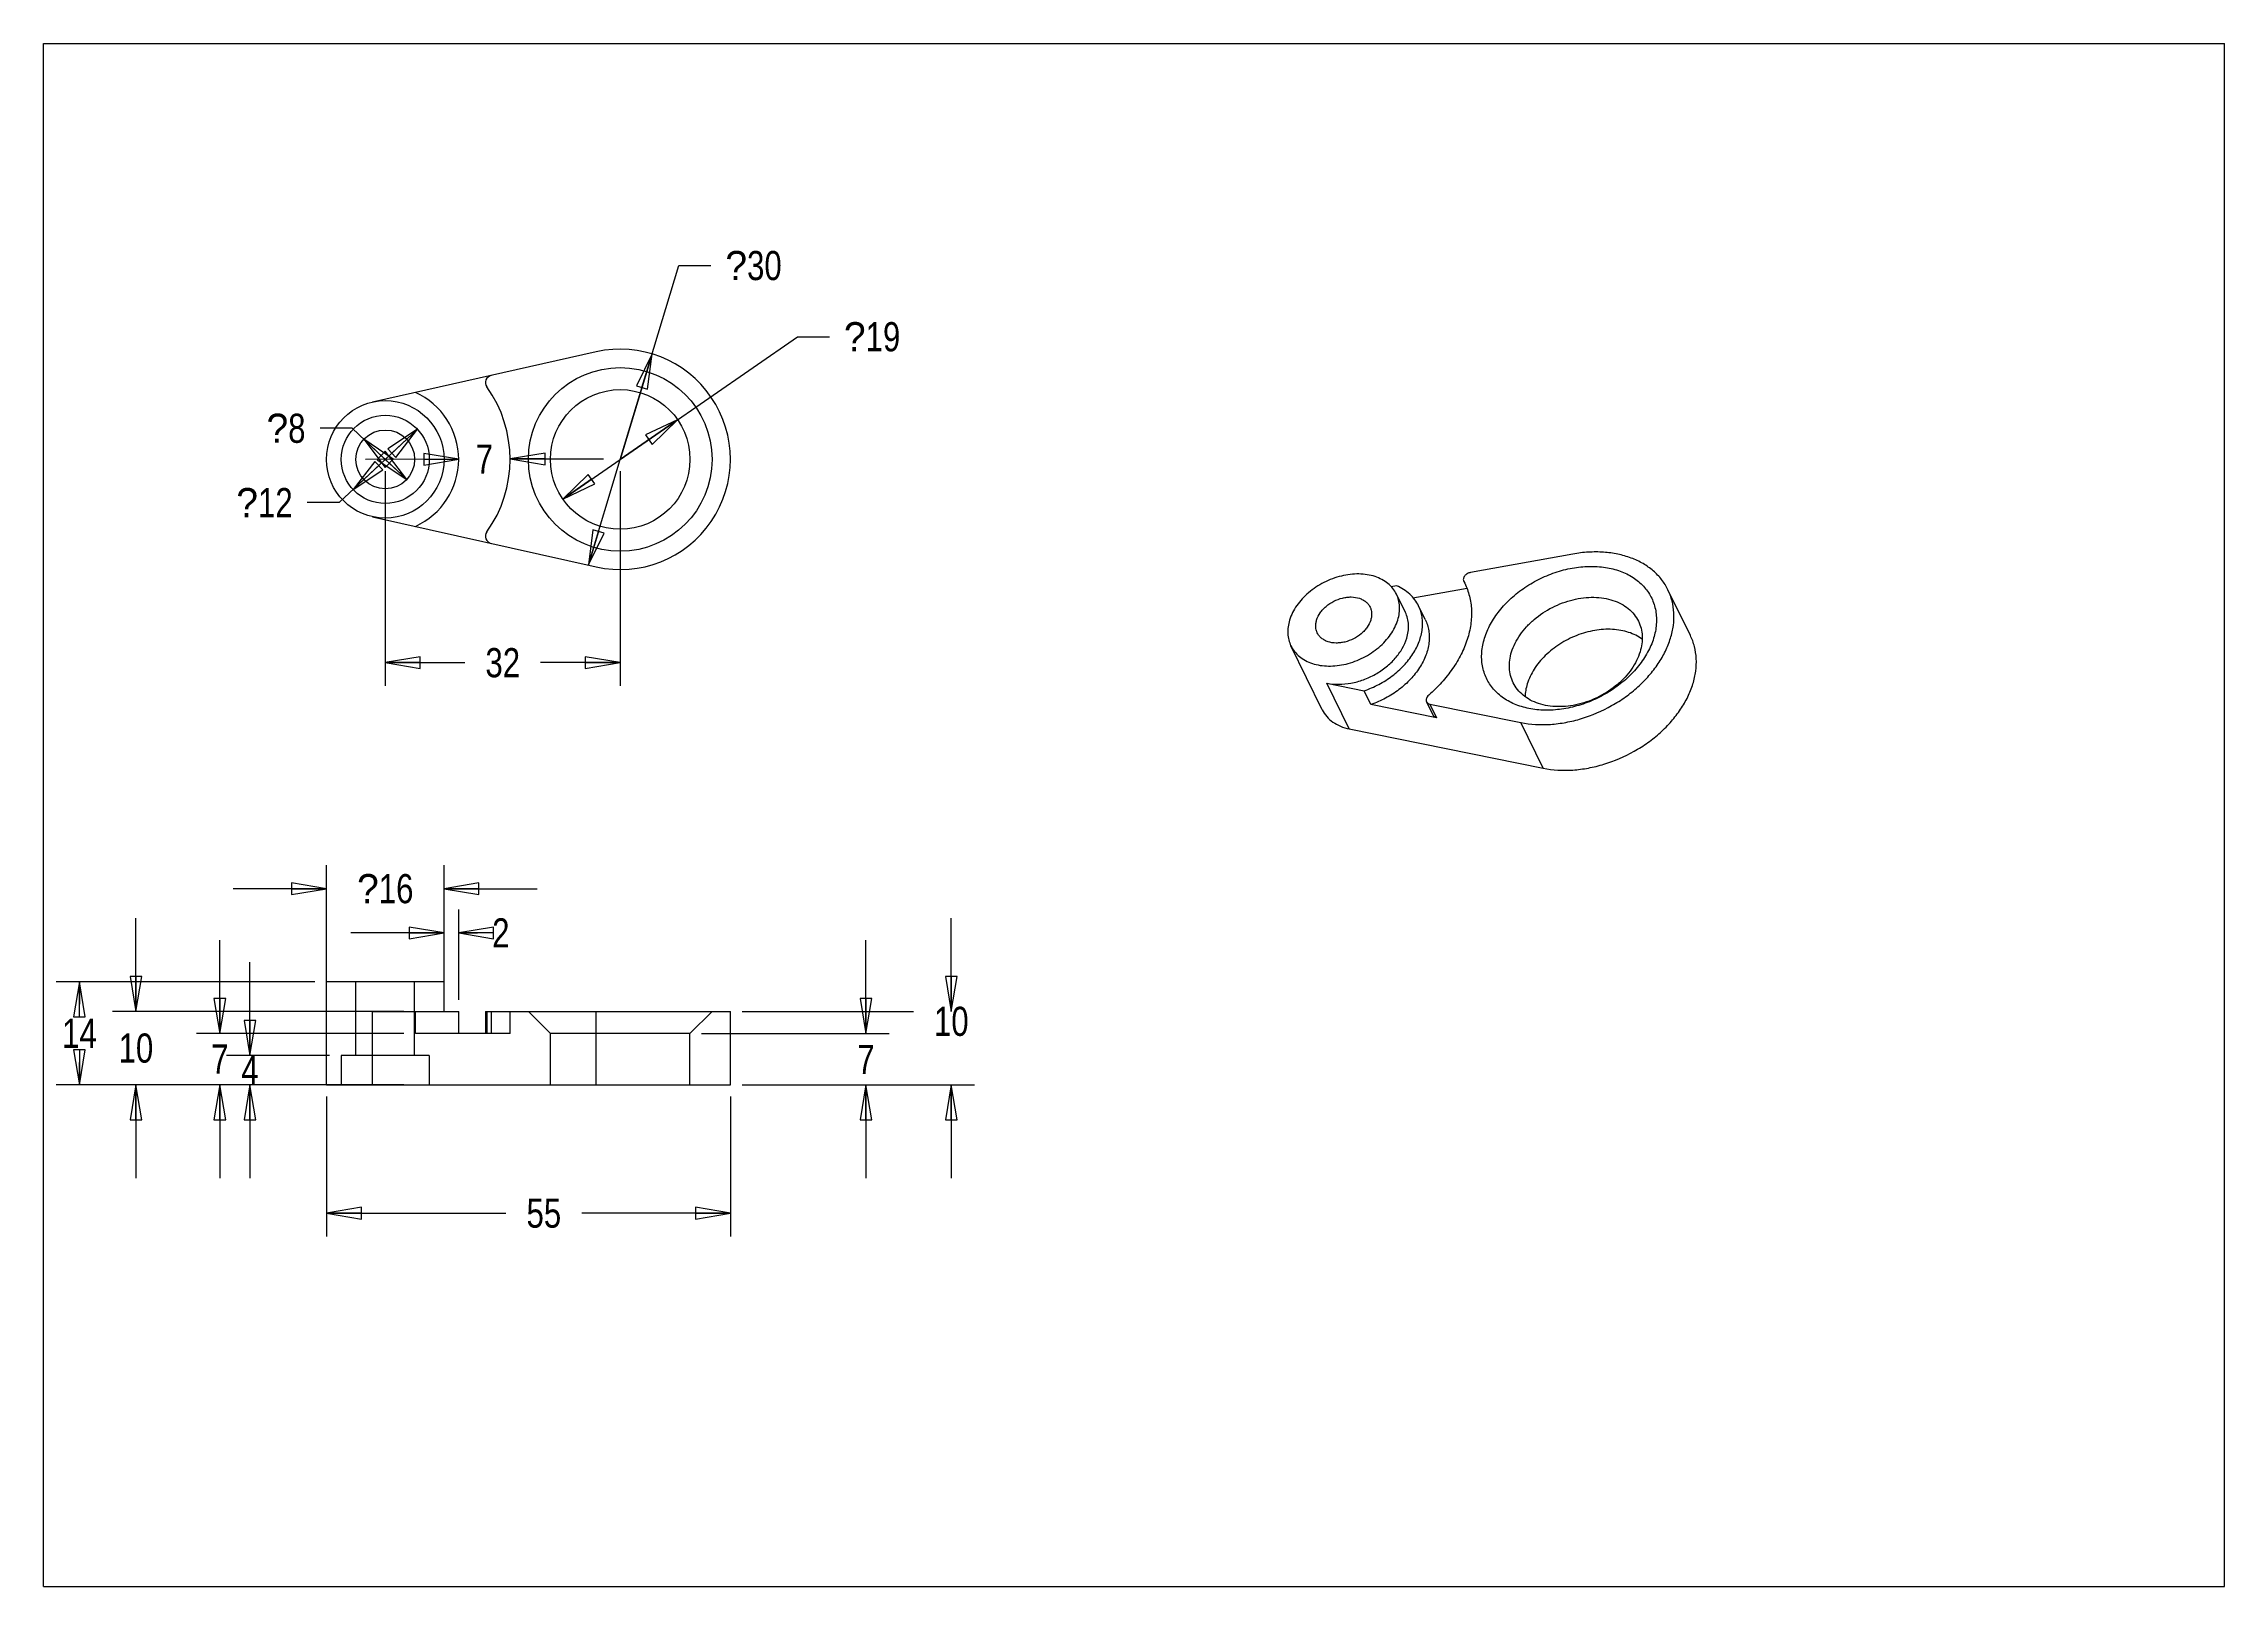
# Model space of a CAD drawing. Header units: millimetres. Extents: x 0 to 297, y 0 to 210.
import ezdxf

# ---------------------------------------------------------------- set-up
doc = ezdxf.new("R2010")
doc.units = ezdxf.units.MM
doc.header["$LTSCALE"] = 0.64311
doc.header["$MEASUREMENT"] = 0
doc.layers.get('0').update_dxf_attribs({"linetype": 'CONTINUOUS'})
doc.styles.get("Standard").update_dxf_attribs({"font": 'txt', "width": 0.8})
doc.styles.add('TEXTSTYLE_2', font='symbol_asme.ttf')
doc.dimstyles.new('DIMSTYLE_1', dxfattribs={"dimtxt": 0.15625, "dimasz": 0.1875, "dimexe": 0.125, "dimexo": 0.625, "dimgap": 0.078125, "dimtad": 1, "dimzin": 4, "dimtxsty": 'STANDARD', "dimblk": 'CLOSED', "dimblk1": 'CLOSED', "dimblk2": 'CLOSED', "dimcen": 2.5, "dimazin": 1, "dimtfac": 1, "dimtmove": 0, "dimatfit": 3, "dimldrblk": 'CLOSED', "dimtzin": 4})
doc.dimstyles.new('DIMSTYLE_2', dxfattribs={"dimtxt": 0.15625, "dimasz": 0.1875, "dimexe": 0.125, "dimexo": 0.625, "dimtad": 1, "dimzin": 4, "dimtxsty": 'STANDARD', "dimblk": 'CLOSED', "dimblk1": 'CLOSED', "dimblk2": 'CLOSED', "dimcen": 2.5, "dimazin": 1, "dimtfac": 1, "dimtmove": 0, "dimatfit": 2, "dimldrblk": 'CLOSED', "dimtzin": 4})

# ---------------------------------------------------------------- blocks, each defined once
blk = doc.blocks.new('_CLOSED')
at = {"color": 0, "linetype": 'ByBlock'}
for p, q in [((0, 0), (-1, 0.167)), ((-1, 0.167), (-1, -0.167)), ((-1, -0.167), (0, 0)), ((-1, 0), (0, 0))]:
    blk.add_line(p, q, dxfattribs=at)
blk = doc.blocks.new('*D1')
at = {"color": 2, "linetype": 'Continuous', "transparency": 16777216}
for p, q in [((12.57, 78.27), (12.57, 90.97)), ((49.05, 78.27), (9.39, 78.27)), ((49.05, 68.27), (9.39, 68.27)), ((12.57, 68.27), (12.57, 55.57))]:
    blk.add_line(p, q, dxfattribs=at)
at = {"color": 2, "linetype": 'Continuous', "transparency": 16777216, "xscale": 4.762499999999999, "yscale": 4.762499999999999, "zscale": 4.762499999999999}
for p, rotation in [((12.57, 78.27), -90.00000000000001), ((12.57, 68.27), 90)]:
    blk.add_blockref('_CLOSED', p, dxfattribs=dict(at, rotation=rotation))
at = {"color": 2, "linetype": 'Continuous', "transparency": 16777216, "insert": (12.57, 75.26), "char_height": 3.969, "width": 6.35, "attachment_point": 2, "line_spacing_factor": 0.9}
blk.add_mtext('10', dxfattribs=at)
blk = doc.blocks.new('*D2')
at = {"color": 2, "linetype": 'Continuous', "transparency": 16777216}
for p, q in [((78.53, 153.41), (86.5, 179.8)), ((86.5, 179.8), (90.87, 179.8)), ((82.87, 167.77), (78.53, 153.41)), ((74.19, 139.05), (78.53, 153.41))]:
    blk.add_line(p, q, dxfattribs=at)
at = {"color": 2, "linetype": 'Continuous', "transparency": 16777216, "xscale": 4.762499999999999, "yscale": 4.762499999999999, "zscale": 4.762499999999999}
for p, rotation in [((82.87, 167.77), 73.18803515399999), ((74.19, 139.05), -106.81196484599998)]:
    blk.add_blockref('_CLOSED', p, dxfattribs=dict(at, rotation=rotation))
at = {"color": 2, "linetype": 'Continuous', "transparency": 16777216, "insert": (92.85, 181.78), "char_height": 3.9688, "width": 11.0311, "attachment_point": 1, "line_spacing_factor": 0.9, "style": 'TEXTSTYLE_2'}
blk.add_mtext('?\\ftxt;{\\W0.8;30}', dxfattribs=at)
blk = doc.blocks.new('*D3')
at = {"color": 2, "linetype": 'Continuous', "transparency": 16777216}
for p, q in [((46.53, 151.82), (46.53, 122.56)), ((78.53, 151.82), (78.53, 122.56)), ((46.53, 125.74), (57.37, 125.74)), ((78.53, 125.74), (67.69, 125.74))]:
    blk.add_line(p, q, dxfattribs=at)
at = {"color": 2, "linetype": 'Continuous', "transparency": 16777216, "xscale": 4.762499999999999, "yscale": 4.762499999999999, "zscale": 4.762499999999999, "rotation": 180}
blk.add_blockref('_CLOSED', (46.53, 125.74), dxfattribs=at)
at = {"color": 2, "linetype": 'Continuous', "transparency": 16777216, "xscale": 4.762499999999999, "yscale": 4.762499999999999, "zscale": 4.762499999999999}
blk.add_blockref('_CLOSED', (78.53, 125.74), dxfattribs=at)
at = {"color": 2, "linetype": 'Continuous', "transparency": 16777216, "insert": (62.53, 127.72), "char_height": 3.969, "width": 6.35, "attachment_point": 2, "line_spacing_factor": 0.9}
blk.add_mtext('32', dxfattribs=at)
blk = doc.blocks.new('*D4')
at = {"color": 2, "linetype": 'Continuous', "transparency": 16777216}
for p, q in [((78.53, 153.41), (102.65, 170.11)), ((102.65, 170.11), (107.01, 170.11)), ((86.34, 158.81), (78.53, 153.41)), ((70.72, 148), (78.53, 153.41))]:
    blk.add_line(p, q, dxfattribs=at)
at = {"color": 2, "linetype": 'Continuous', "transparency": 16777216, "xscale": 4.762499999999999, "yscale": 4.762499999999999, "zscale": 4.762499999999999}
for p, rotation in [((86.34, 158.81), 34.6997708537), ((70.72, 148), -145.30022914630004)]:
    blk.add_blockref('_CLOSED', p, dxfattribs=dict(at, rotation=rotation))
at = {"color": 2, "linetype": 'Continuous', "transparency": 16777216, "insert": (109, 172.09), "char_height": 3.9688, "width": 11.0311, "attachment_point": 1, "line_spacing_factor": 0.9, "style": 'TEXTSTYLE_2'}
blk.add_mtext('?\\ftxt;{\\W0.8;19}', dxfattribs=at)
blk = doc.blocks.new('*D5')
at = {"color": 2, "linetype": 'Continuous', "transparency": 16777216}
for p, q in [((42.02, 157.65), (37.65, 157.65)), ((46.53, 153.41), (42.02, 157.65)), ((43.61, 156.14), (46.53, 153.41)), ((49.45, 150.67), (46.53, 153.41))]:
    blk.add_line(p, q, dxfattribs=at)
at = {"color": 2, "linetype": 'Continuous', "transparency": 16777216, "xscale": 4.762499999999999, "yscale": 4.762499999999999, "zscale": 4.762499999999999}
for p, rotation in [((43.61, 156.14), 136.8), ((49.45, 150.67), -43.19999999999997)]:
    blk.add_blockref('_CLOSED', p, dxfattribs=dict(at, rotation=rotation))
at = {"color": 2, "linetype": 'Continuous', "transparency": 16777216, "insert": (35.67, 159.63), "char_height": 3.9688, "width": 7.8561, "attachment_point": 3, "line_spacing_factor": 0.9, "style": 'TEXTSTYLE_2'}
blk.add_mtext('?\\ftxt;{\\W0.8;8}', dxfattribs=at)
blk = doc.blocks.new('*D6')
at = {"color": 2, "linetype": 'Continuous', "transparency": 16777216}
for p, q in [((28.09, 72.27), (28.09, 84.97)), ((38.94, 72.27), (24.91, 72.27)), ((38.94, 68.27), (24.91, 68.27)), ((28.09, 68.27), (28.09, 55.57))]:
    blk.add_line(p, q, dxfattribs=at)
at = {"color": 2, "linetype": 'Continuous', "transparency": 16777216, "xscale": 4.762499999999999, "yscale": 4.762499999999999, "zscale": 4.762499999999999}
for p, rotation in [((28.09, 72.27), -90.00000000000001), ((28.09, 68.27), 90)]:
    blk.add_blockref('_CLOSED', p, dxfattribs=dict(at, rotation=rotation))
at = {"color": 2, "linetype": 'Continuous', "transparency": 16777216, "insert": (28.09, 72.26), "char_height": 3.97, "width": 3.175, "attachment_point": 2, "line_spacing_factor": 0.9}
blk.add_mtext('4', dxfattribs=at)
blk = doc.blocks.new('*D7')
at = {"color": 2, "linetype": 'Continuous', "transparency": 16777216}
for p, q in [((50.9, 157.51), (46.53, 153.41)), ((46.53, 153.41), (40.27, 147.53)), ((42.16, 149.3), (46.53, 153.41)), ((40.27, 147.53), (35.9, 147.53))]:
    blk.add_line(p, q, dxfattribs=at)
at = {"color": 2, "linetype": 'Continuous', "transparency": 16777216, "xscale": 4.762499999999999, "yscale": 4.762499999999999, "zscale": 4.762499999999999}
for p, rotation in [((50.9, 157.51), 43.2), ((42.16, 149.3), -136.80000000000004)]:
    blk.add_blockref('_CLOSED', p, dxfattribs=dict(at, rotation=rotation))
at = {"color": 2, "linetype": 'Continuous', "transparency": 16777216, "insert": (33.92, 149.51), "char_height": 3.9688, "width": 11.0311, "attachment_point": 3, "line_spacing_factor": 0.9, "style": 'TEXTSTYLE_2'}
blk.add_mtext('?\\ftxt;{\\W0.8;12}', dxfattribs=at)
blk = doc.blocks.new('*D8')
at = {"color": 2, "linetype": 'Continuous', "transparency": 16777216}
for p, q in [((38.53, 79.86), (38.53, 98.15)), ((54.53, 79.86), (54.53, 98.15)), ((38.53, 94.97), (25.83, 94.97)), ((54.53, 94.97), (67.23, 94.97))]:
    blk.add_line(p, q, dxfattribs=at)
at = {"color": 2, "linetype": 'Continuous', "transparency": 16777216, "xscale": 4.762499999999999, "yscale": 4.762499999999999, "zscale": 4.762499999999999}
blk.add_blockref('_CLOSED', (38.53, 94.97), dxfattribs=at)
at = {"color": 2, "linetype": 'Continuous', "transparency": 16777216, "xscale": 4.762499999999999, "yscale": 4.762499999999999, "zscale": 4.762499999999999, "rotation": 180}
blk.add_blockref('_CLOSED', (54.53, 94.97), dxfattribs=at)
at = {"color": 2, "linetype": 'Continuous', "transparency": 16777216, "insert": (46.53, 96.96), "char_height": 3.9688, "width": 11.0311, "attachment_point": 2, "line_spacing_factor": 0.9, "style": 'TEXTSTYLE_2'}
blk.add_mtext('?\\ftxt;{\\W0.8;16}', dxfattribs=at)
blk = doc.blocks.new('*D9')
at = {"color": 2, "linetype": 'Continuous', "transparency": 16777216}
for p, q in [((56.53, 153.44), (43.83, 153.4)), ((56.53, 153.45), (56.53, 153.43)), ((63.53, 153.46), (76.23, 153.5)), ((63.53, 153.47), (63.53, 153.45))]:
    blk.add_line(p, q, dxfattribs=at)
at = {"color": 2, "linetype": 'Continuous', "transparency": 16777216, "xscale": 4.762499999999999, "yscale": 4.762499999999999, "zscale": 4.762499999999999}
for p, rotation in [((56.53, 153.44), 0.18104473410000002), ((63.53, 153.46), -179.81895526590003)]:
    blk.add_blockref('_CLOSED', p, dxfattribs=dict(at, rotation=rotation))
at = {"color": 2, "linetype": 'Continuous', "transparency": 16777216, "insert": (60.03, 155.43), "char_height": 3.97, "width": 3.175, "attachment_point": 2, "line_spacing_factor": 0.9}
blk.add_mtext('7', dxfattribs=at)
blk = doc.blocks.new('*D10')
at = {"color": 2, "linetype": 'Continuous', "transparency": 16777216}
for p, q in [((36.94, 82.27), (1.71, 82.27)), ((4.88, 82.27), (4.88, 79.24)), ((4.88, 68.27), (4.88, 71.3)), ((36.94, 68.27), (1.71, 68.27))]:
    blk.add_line(p, q, dxfattribs=at)
at = {"color": 2, "linetype": 'Continuous', "transparency": 16777216, "xscale": 4.762499999999999, "yscale": 4.762499999999999, "zscale": 4.762499999999999}
for p, rotation in [((4.88, 82.27), 90), ((4.88, 68.27), -90.00000000000001)]:
    blk.add_blockref('_CLOSED', p, dxfattribs=dict(at, rotation=rotation))
at = {"color": 2, "linetype": 'Continuous', "transparency": 16777216, "insert": (4.88, 77.26), "char_height": 3.969, "width": 6.35, "attachment_point": 2, "line_spacing_factor": 0.9}
blk.add_mtext('14', dxfattribs=at)
blk = doc.blocks.new('*D11')
at = {"color": 2, "linetype": 'Continuous', "transparency": 16777216}
for p, q in [((24, 75.27), (24, 87.97)), ((49.05, 75.27), (20.83, 75.27)), ((43.19, 68.27), (20.83, 68.27)), ((24, 68.27), (24, 55.57))]:
    blk.add_line(p, q, dxfattribs=at)
at = {"color": 2, "linetype": 'Continuous', "transparency": 16777216, "xscale": 4.762499999999999, "yscale": 4.762499999999999, "zscale": 4.762499999999999}
for p, rotation in [((24, 75.27), -90.00000000000001), ((24, 68.27), 90)]:
    blk.add_blockref('_CLOSED', p, dxfattribs=dict(at, rotation=rotation))
at = {"color": 2, "linetype": 'Continuous', "transparency": 16777216, "insert": (24, 73.76), "char_height": 3.97, "width": 3.175, "attachment_point": 2, "line_spacing_factor": 0.9}
blk.add_mtext('7', dxfattribs=at)
blk = doc.blocks.new('*D12')
at = {"color": 2, "linetype": 'Continuous', "transparency": 16777216}
for p, q in [((54.53, 83.86), (54.53, 92.13)), ((56.53, 79.86), (56.53, 92.13)), ((54.53, 88.95), (41.83, 88.95)), ((56.53, 88.95), (59.11, 88.95))]:
    blk.add_line(p, q, dxfattribs=at)
at = {"color": 2, "linetype": 'Continuous', "transparency": 16777216, "xscale": 4.762499999999999, "yscale": 4.762499999999999, "zscale": 4.762499999999999}
blk.add_blockref('_CLOSED', (54.53, 88.95), dxfattribs=at)
at = {"color": 2, "linetype": 'Continuous', "transparency": 16777216, "xscale": 4.762499999999999, "yscale": 4.762499999999999, "zscale": 4.762499999999999, "rotation": 180}
blk.add_blockref('_CLOSED', (56.53, 88.95), dxfattribs=at)
at = {"color": 2, "linetype": 'Continuous', "transparency": 16777216, "insert": (61.09, 90.94), "char_height": 3.97, "width": 3.175, "attachment_point": 1, "line_spacing_factor": 0.9}
blk.add_mtext('2', dxfattribs=at)
blk = doc.blocks.new('*D13')
at = {"color": 2, "linetype": 'Continuous', "transparency": 16777216}
for p, q in [((38.53, 66.68), (38.53, 47.63)), ((93.53, 66.68), (93.53, 47.63)), ((38.53, 50.8), (62.97, 50.8)), ((93.53, 50.8), (73.29, 50.8))]:
    blk.add_line(p, q, dxfattribs=at)
at = {"color": 2, "linetype": 'Continuous', "transparency": 16777216, "xscale": 4.762499999999999, "yscale": 4.762499999999999, "zscale": 4.762499999999999, "rotation": 180}
blk.add_blockref('_CLOSED', (38.53, 50.8), dxfattribs=at)
at = {"color": 2, "linetype": 'Continuous', "transparency": 16777216, "xscale": 4.762499999999999, "yscale": 4.762499999999999, "zscale": 4.762499999999999}
blk.add_blockref('_CLOSED', (93.53, 50.8), dxfattribs=at)
at = {"color": 2, "linetype": 'Continuous', "transparency": 16777216, "insert": (68.13, 52.79), "char_height": 3.969, "width": 6.35, "attachment_point": 2, "line_spacing_factor": 0.9}
blk.add_mtext('55', dxfattribs=at)
blk = doc.blocks.new('*D14')
at = {"color": 2, "linetype": 'Continuous', "transparency": 16777216}
for p, q in [((111.99, 75.27), (111.99, 87.97)), ((89.62, 75.27), (115.17, 75.27)), ((95.12, 68.27), (115.17, 68.27)), ((111.99, 68.27), (111.99, 55.57))]:
    blk.add_line(p, q, dxfattribs=at)
at = {"color": 2, "linetype": 'Continuous', "transparency": 16777216, "xscale": 4.762499999999999, "yscale": 4.762499999999999, "zscale": 4.762499999999999}
for p, rotation in [((111.99, 75.27), -90.00000000000001), ((111.99, 68.27), 90)]:
    blk.add_blockref('_CLOSED', p, dxfattribs=dict(at, rotation=rotation))
at = {"color": 2, "linetype": 'Continuous', "transparency": 16777216, "insert": (111.99, 73.7), "char_height": 3.97, "width": 3.175, "attachment_point": 2, "line_spacing_factor": 0.9}
blk.add_mtext('7', dxfattribs=at)
blk = doc.blocks.new('*D15')
at = {"color": 2, "linetype": 'Continuous', "transparency": 16777216}
for p, q in [((123.62, 78.27), (123.62, 90.97)), ((95.12, 78.27), (118.46, 78.27)), ((95.12, 68.27), (126.79, 68.27)), ((123.62, 68.27), (123.62, 55.57))]:
    blk.add_line(p, q, dxfattribs=at)
at = {"color": 2, "linetype": 'Continuous', "transparency": 16777216, "xscale": 4.762499999999999, "yscale": 4.762499999999999, "zscale": 4.762499999999999}
for p, rotation in [((123.62, 78.27), -90.00000000000001), ((123.62, 68.27), 90)]:
    blk.add_blockref('_CLOSED', p, dxfattribs=dict(at, rotation=rotation))
at = {"color": 2, "linetype": 'Continuous', "transparency": 16777216, "insert": (123.62, 78.9), "char_height": 3.969, "width": 6.35, "attachment_point": 2, "line_spacing_factor": 0.9}
blk.add_mtext('10', dxfattribs=at)

msp = doc.modelspace()

# ---------------------------------------------------------------- linework, layer by layer
at = {"color": 7, "linetype": 'Continuous'}
for p, q in [((0, 0), (0, 210)), ((0, 210), (297, 210)), ((297, 0), (297, 210)), ((75.248, 168.043), (44.779, 161.213)), ((44.779, 145.6), (75.248, 138.77)), ((208.272, 140.521), (194.337, 138.012)), ((193.405, 136.807), (193.538, 136.546)), ((193.412, 136.792), (193.405, 136.807)), ((184.265, 136.198), (183.514, 136.063)), ((185.459, 132.58), (184.239, 135.066)), ((186.493, 134.57), (193.853, 135.895)), ((224.268, 129.448), (221.217, 135.664)), ((188.17, 131.596), (187.255, 133.461)), ((174.146, 119.315), (169.875, 128.018)), ((177.826, 116.725), (174.776, 122.941)), ((174.776, 122.941), (179.851, 121.913)), ((180.766, 120.048), (179.851, 121.913)), ((189.717, 118.234), (180.766, 120.048)), ((188.342, 120.423), (189.257, 118.558)), ((188.802, 120.099), (189.717, 118.234)), ((188.802, 120.099), (201.186, 117.59)), ((177.826, 116.725), (204.236, 111.374)), ((204.236, 111.374), (201.186, 117.59)), ((38.529, 68.271), (38.529, 82.271)), ((54.529, 82.271), (38.529, 82.271)), ((42.529, 72.271), (42.529, 82.271)), ((50.529, 72.271), (50.529, 82.271)), ((54.529, 78.271), (54.529, 82.271)), ((44.779, 68.271), (44.779, 78.271)), ((44.779, 78.271), (56.529, 78.271)), ((50.634, 75.271), (50.634, 78.271)), ((56.529, 75.271), (56.529, 78.271)), ((60.179, 78.271), (60.179, 75.271)), ((60.179, 78.271), (93.529, 78.271)), ((60.365, 78.271), (60.365, 75.271)), ((60.961, 78.271), (60.961, 75.271)), ((63.529, 75.271), (63.529, 78.271)), ((69.029, 75.271), (66.029, 78.271)), ((75.248, 68.271), (75.248, 78.271)), ((88.029, 75.271), (91.029, 78.271)), ((93.529, 68.271), (93.529, 78.271)), ((63.529, 75.271), (50.634, 75.271)), ((88.029, 75.271), (69.029, 75.271)), ((69.029, 68.271), (69.029, 75.271)), ((88.029, 68.271), (88.029, 75.271)), ((40.529, 72.271), (40.529, 68.271)), ((52.529, 72.271), (40.529, 72.271)), ((52.529, 72.271), (52.529, 68.271)), ((38.529, 68.271), (93.529, 68.271)), ((0, 0), (297, 0))]:
    msp.add_line(p, q, dxfattribs=at)
for centre, radius in [((78.529, 153.407), 12.5), ((46.529, 153.407), 8), ((78.529, 153.407), 9.5), ((46.529, 153.407), 6), ((46.529, 153.407), 4)]:
    msp.add_circle(centre, radius, dxfattribs=at)
for centre, radius, start, end in [((78.529, 153.407), 15, -102.63563, 102.63563), ((61.179, 163.865), 1, 102.63563, -144.47899), ((46.529, 153.407), 10, -65.76573, 65.76573), ((46.529, 153.407), 17, -35.52101, 35.52101), ((61.179, 142.949), 1, 144.47899, -102.63563)]:
    msp.add_arc(centre, radius, start, end, dxfattribs=at)
at = {"color": 7, "linetype": 'Continuous', "extrusion": (0, 0, 25.4)}
for points, knots in [([(221.217, 135.664), (220.979, 136.148), (220.396, 137.079), (219.239, 138.283), (217.828, 139.277), (216.196, 140.039), (214.38, 140.555), (212.421, 140.816), (210.362, 140.817), (208.972, 140.647), (208.272, 140.521)], [0, 0, 0, 0, 0.1092504, 0.2206689, 0.336118, 0.4569397, 0.5838664, 0.717025, 0.8560193, 1, 1, 1, 1]), ([(184.239, 135.067), (184.104, 135.342), (183.767, 135.87), (183.094, 136.544), (182.269, 137.088), (180.966, 137.636), (179.477, 137.853), (177.933, 137.771), (176.309, 137.478), (174.726, 136.886), (173.271, 136.039), (172.272, 135.29), (171.391, 134.447), (170.43, 133.256), (169.904, 132.239), (169.689, 131.542)], [0, 0, 0, 0, 0.0507338, 0.102606, 0.1565736, 0.2132921, 0.335551, 0.4011174, 0.4689025, 0.6080383, 0.6779885, 0.7469998, 0.8143019, 0.8792358, 1, 1, 1, 1]), ([(194.337, 138.012), (194.18, 137.984), (193.878, 137.869), (193.574, 137.611), (193.417, 137.36), (193.352, 137.168), (193.345, 136.978), (193.379, 136.86), (193.405, 136.807)], [0, 0, 0, 0, 0.278198, 0.5493978, 0.6746375, 0.7904324, 0.8977642, 1, 1, 1, 1]), ([(196.238, 129.056), (196.442, 129.717), (197.013, 131.037), (198.248, 132.871), (199.84, 134.558), (201.729, 136.035), (203.845, 137.248), (206.109, 138.152), (208.435, 138.713), (210.738, 138.91), (212.933, 138.732), (214.938, 138.184), (216.409, 137.419), (217.402, 136.644), (218.044, 135.996), (218.586, 135.28), (219.024, 134.504), (219.352, 133.675), (219.567, 132.801), (219.667, 131.891), (219.647, 130.626), (219.456, 129.675), (219.265, 129.056)], [0, 0, 0, 0, 0.0610748, 0.1260042, 0.1942858, 0.2649998, 0.3369661, 0.4088768, 0.4794294, 0.5474601, 0.6120809, 0.672823, 0.7297742, 0.7570857, 0.7837832, 0.8100558, 0.8361189, 0.8622016, 0.8885315, 0.9153185, 0.942748, 1, 1, 1, 1]), ([(173.373, 131.542), (173.481, 131.891), (173.743, 132.399), (174.224, 132.995), (174.817, 133.562), (175.696, 134.141), (176.684, 134.51), (177.496, 134.657), (178.268, 134.698), (179.012, 134.589), (179.664, 134.315), (180.076, 134.042), (180.413, 133.705), (180.581, 133.441), (180.648, 133.304)], [0, 0, 0, 0, 0.1208008, 0.185746, 0.2530658, 0.3918277, 0.5309976, 0.5987979, 0.6643795, 0.7866627, 0.8433922, 0.8973706, 0.949253, 1, 1, 1, 1]), ([(184.426, 131.542), (184.52, 131.846), (184.657, 132.457), (184.699, 133.377), (184.568, 134.258), (184.366, 134.808), (184.239, 135.067)], [0, 0, 0, 0, 0.2643963, 0.5170989, 0.7609094, 1, 1, 1, 1]), ([(187.255, 133.461), (187.109, 133.758), (186.756, 134.332), (186.066, 135.085), (185.229, 135.722), (184.597, 136.054), (184.265, 136.198)], [0, 0, 0, 0, 0.2405162, 0.4850923, 0.7373735, 1, 1, 1, 1]), ([(193.538, 136.546), (193.813, 135.986), (194.249, 134.793), (194.521, 132.881), (194.414, 130.885), (193.932, 128.853), (193.089, 126.831), (191.908, 124.865), (190.416, 122.996), (189.253, 121.86), (188.631, 121.319)], [0, 0, 0, 0, 0.1089188, 0.2200628, 0.3353696, 0.4561944, 0.5832526, 0.7166294, 0.8558484, 1, 1, 1, 1]), ([(199.916, 127.191), (200.041, 127.595), (200.371, 128.404), (201.06, 129.553), (201.939, 130.641), (203.346, 131.988), (205.018, 133.09), (206.848, 133.892), (208.272, 134.329), (209.707, 134.588), (211.116, 134.663), (212.466, 134.55), (213.723, 134.253), (214.856, 133.776), (215.836, 133.13), (216.635, 132.329), (217.035, 131.703), (217.195, 131.376)], [0, 0, 0, 0, 0.0589802, 0.1210363, 0.1859282, 0.2531833, 0.3918135, 0.4618186, 0.5310861, 0.5988236, 0.6643438, 0.7271228, 0.7868602, 0.8435378, 0.8974664, 0.9493016, 1, 1, 1, 1]), ([(201.186, 117.59), (202.503, 117.323), (204.587, 117.217), (207.353, 117.571), (210.202, 118.272), (212.944, 119.45), (215.444, 121.038), (217.15, 122.407), (218.65, 123.922), (219.91, 125.552), (220.903, 127.261), (221.606, 129.014), (222.002, 130.772), (222.079, 132.497), (221.834, 134.148), (221.455, 135.18), (221.217, 135.664)], [0, 0, 0, 0, 0.1257826, 0.1924385, 0.2608309, 0.3999212, 0.469358, 0.5376869, 0.6042533, 0.6685123, 0.730075, 0.7887551, 0.8446123, 0.8979848, 0.9494935, 1, 1, 1, 1]), ([(169.689, 131.542), (169.595, 131.238), (169.457, 130.627), (169.416, 129.707), (169.547, 128.826), (169.749, 128.275), (169.876, 128.017)], [0, 0, 0, 0, 0.2643963, 0.5170989, 0.7609094, 1, 1, 1, 1]), ([(169.876, 128.017), (170.011, 127.742), (170.347, 127.214), (171.02, 126.54), (171.846, 125.996), (173.149, 125.448), (174.637, 125.231), (176.182, 125.313), (177.805, 125.606), (179.389, 126.198), (180.843, 127.045), (181.843, 127.794), (182.723, 128.637), (183.685, 129.828), (184.21, 130.845), (184.426, 131.542)], [0, 0, 0, 0, 0.0507338, 0.102606, 0.1565736, 0.2132921, 0.335551, 0.4011174, 0.4689025, 0.6080383, 0.6779885, 0.7469998, 0.8143019, 0.8792358, 1, 1, 1, 1]), ([(173.466, 129.78), (173.403, 129.909), (173.302, 130.184), (173.236, 130.625), (173.257, 131.085), (173.326, 131.39), (173.373, 131.542)], [0, 0, 0, 0, 0.2390798, 0.4828831, 0.7356733, 1, 1, 1, 1]), ([(180.741, 131.542), (180.634, 131.193), (180.371, 130.685), (179.89, 130.089), (179.297, 129.522), (178.418, 128.943), (177.431, 128.574), (176.619, 128.427), (175.847, 128.386), (175.102, 128.495), (174.451, 128.769), (174.038, 129.042), (173.702, 129.379), (173.534, 129.643), (173.466, 129.78)], [0, 0, 0, 0, 0.1208008, 0.185746, 0.2530658, 0.3918277, 0.5309976, 0.5987979, 0.6643795, 0.7866627, 0.8433922, 0.8973706, 0.949253, 1, 1, 1, 1]), ([(179.851, 121.913), (180.537, 122.147), (181.87, 122.726), (183.691, 123.883), (185.264, 125.28), (186.514, 126.857), (187.383, 128.542), (187.758, 130.002), (187.819, 131.138), (187.75, 131.952), (187.567, 132.733), (187.37, 133.225), (187.255, 133.461)], [0, 0, 0, 0, 0.1418948, 0.2831311, 0.4206178, 0.5517183, 0.6747061, 0.78918, 0.843676, 0.8966772, 0.9486154, 1, 1, 1, 1]), ([(180.648, 133.304), (180.712, 133.175), (180.813, 132.9), (180.878, 132.459), (180.857, 131.999), (180.788, 131.694), (180.741, 131.542)], [0, 0, 0, 0, 0.2390798, 0.4828831, 0.7356733, 1, 1, 1, 1]), ([(188.17, 131.596), (188.286, 131.36), (188.482, 130.868), (188.665, 130.087), (188.734, 129.273), (188.673, 128.137), (188.298, 126.677), (187.429, 124.992), (186.179, 123.415), (184.606, 122.018), (182.785, 120.861), (181.452, 120.283), (180.766, 120.048)], [0, 0, 0, 0, 0.0513846, 0.1033228, 0.156324, 0.21082, 0.3252939, 0.4482817, 0.5793822, 0.7168689, 0.8581052, 1, 1, 1, 1]), ([(185.646, 129.056), (185.74, 129.36), (185.877, 129.97), (185.919, 130.89), (185.788, 131.771), (185.586, 132.321), (185.459, 132.58)], [0, 0, 0, 0, 0.2644165, 0.517088, 0.7609141, 1, 1, 1, 1]), ([(217.195, 131.376), (217.345, 131.069), (217.585, 130.416), (217.741, 129.369), (217.692, 128.277), (217.528, 127.552), (217.417, 127.191)], [0, 0, 0, 0, 0.2390867, 0.4829109, 0.7355849, 1, 1, 1, 1]), ([(174.776, 122.941), (175.846, 122.724), (177.276, 122.758), (178.91, 123.135), (180.038, 123.496), (181.39, 124.12), (182.856, 125.106), (184.099, 126.286), (185.06, 127.605), (185.496, 128.571), (185.646, 129.056)], [0, 0, 0, 0, 0.2432929, 0.3082524, 0.3741043, 0.5068538, 0.6385025, 0.7660409, 0.8870176, 1, 1, 1, 1]), ([(219.265, 129.056), (219.06, 128.395), (218.49, 127.074), (217.255, 125.24), (215.663, 123.553), (213.773, 122.076), (211.657, 120.863), (209.394, 119.959), (207.068, 119.398), (204.765, 119.202), (202.57, 119.379), (200.565, 119.927), (199.094, 120.692), (198.101, 121.467), (197.459, 122.115), (196.916, 122.831), (196.479, 123.607), (196.151, 124.436), (195.936, 125.31), (195.836, 126.22), (195.856, 127.485), (196.047, 128.436), (196.238, 129.056)], [0, 0, 0, 0, 0.0610748, 0.1260042, 0.1942858, 0.2649998, 0.3369661, 0.4088768, 0.4794294, 0.5474601, 0.6120809, 0.672823, 0.7297742, 0.7570857, 0.7837832, 0.8100558, 0.8361189, 0.8622016, 0.8885315, 0.9153185, 0.942748, 1, 1, 1, 1]), ([(217.696, 128.942), (217.425, 129.139), (216.834, 129.494), (215.857, 129.892), (214.787, 130.159), (213.238, 130.337), (211.187, 130.199), (208.752, 129.511), (206.464, 128.348), (204.792, 127.034), (203.678, 125.822), (202.77, 124.578), (202.27, 123.544), (202.052, 122.839)], [0, 0, 0, 0, 0.0529687, 0.1082867, 0.166157, 0.2265812, 0.3540396, 0.4879022, 0.6238068, 0.7569927, 0.8212969, 0.8834361, 1, 1, 1, 1]), ([(204.236, 111.374), (205.553, 111.107), (207.637, 111.001), (210.404, 111.355), (213.252, 112.056), (215.995, 113.234), (218.494, 114.822), (220.2, 116.191), (221.7, 117.706), (222.96, 119.336), (223.953, 121.045), (224.656, 122.798), (225.052, 124.555), (225.129, 126.28), (224.884, 127.932), (224.505, 128.964), (224.268, 129.448)], [0, 0, 0, 0, 0.1257826, 0.1924385, 0.2608309, 0.3999212, 0.469358, 0.5376869, 0.6042533, 0.6685123, 0.730075, 0.7887551, 0.8446123, 0.8979848, 0.9494935, 1, 1, 1, 1]), ([(200.138, 123.006), (199.988, 123.312), (199.748, 123.966), (199.592, 125.012), (199.641, 126.105), (199.805, 126.83), (199.916, 127.191)], [0, 0, 0, 0, 0.2390867, 0.4829109, 0.7355849, 1, 1, 1, 1]), ([(217.417, 127.191), (217.292, 126.786), (216.962, 125.977), (216.273, 124.829), (215.394, 123.74), (213.987, 122.393), (212.315, 121.292), (210.485, 120.49), (209.061, 120.053), (207.626, 119.793), (206.217, 119.719), (204.867, 119.831), (203.61, 120.129), (202.477, 120.606), (201.497, 121.252), (200.698, 122.052), (200.298, 122.679), (200.138, 123.006)], [0, 0, 0, 0, 0.0589802, 0.1210363, 0.1859282, 0.2531833, 0.3918135, 0.4618186, 0.5310861, 0.5988236, 0.6643438, 0.7271228, 0.7868602, 0.8435378, 0.8974664, 0.9493016, 1, 1, 1, 1]), ([(202.052, 122.839), (201.963, 122.552), (201.823, 121.976), (201.764, 121.385), (201.756, 121.095)], [0, 0, 0, 0, 0.5091866, 1, 1, 1, 1]), ([(174.146, 119.316), (174.306, 118.99), (174.72, 118.368), (175.575, 117.608), (176.629, 117.041), (177.415, 116.808), (177.826, 116.725)], [0, 0, 0, 0, 0.2340676, 0.4753811, 0.7296126, 1, 1, 1, 1]), ([(188.631, 121.319), (188.559, 121.256), (188.434, 121.12), (188.311, 120.885), (188.272, 120.643), (188.31, 120.489), (188.342, 120.423)], [0, 0, 0, 0, 0.283805, 0.5443914, 0.7803755, 1, 1, 1, 1]), ([(188.342, 120.423), (188.362, 120.382), (188.414, 120.304), (188.56, 120.175), (188.703, 120.119), (188.802, 120.099)], [0, 0, 0, 0, 0.2347151, 0.4766581, 1, 1, 1, 1]), ([(189.717, 118.234), (189.618, 118.254), (189.475, 118.31), (189.329, 118.44), (189.277, 118.517), (189.257, 118.558)], [0, 0, 0, 0, 0.5233419, 0.7652849, 1, 1, 1, 1])]:
    msp.add_open_spline(points, degree=3, knots=knots, dxfattribs=at)

# ---------------------------------------------------------------- dimensions: what is measured, and where the dimension line sits
at = {"color": 2, "linetype": 'Continuous'}
for p1, p2, picture, middle in [((82.868, 167.766), (74.191, 139.048), '*D2', (98.368, 179.795)), ((86.34, 158.815), (70.719, 147.998), '*D4', (114.515, 170.108)), ((42.155, 149.299), (50.903, 157.514), '*D7', (28.404, 147.528)), ((43.613, 156.145), (49.445, 150.668), '*D5', (31.737, 157.645))]:
    dim = msp.add_diameter_dim_2p(p1=p1, p2=p2, text='{\\fSymbol_ASME;\\W1.0;?}<>', dimstyle='DIMSTYLE_2', dxfattribs=at)
    dim.commit()
    dim.dimension.update_dxf_attribs({"geometry": picture, "text_midpoint": middle, "dimtype": 163})
for base, p1, p2, angle, picture, middle in [((63.529, 153.46), (56.534, 151.844), (63.534, 151.866), 0.18104, '*D9', (60.029, 153.449)), ((54.529, 88.953), (56.529, 78.271), (54.529, 82.271), 180, '*D12', (62.678, 88.953)), ((12.568, 78.271), (50.634, 68.271), (50.634, 78.271), 90, '*D1', (12.965, 73.271)), ((123.62, 78.271), (93.529, 68.271), (93.529, 78.271), 90, '*D15', (124.017, 76.917)), ((24.001, 75.271), (44.779, 68.271), (50.634, 75.271), 90, '*D11', (24.001, 71.771)), ((111.991, 75.271), (93.529, 68.271), (88.029, 75.271), 90, '*D14', (111.991, 71.714)), ((28.088, 72.271), (40.529, 68.271), (40.529, 72.271), 90, '*D6', (28.187, 70.271)), ((4.88, 68.271), (38.529, 82.271), (38.529, 68.271), 270, '*D10', (5.376, 75.271))]:
    dim = msp.add_linear_dim(base=base, p1=p1, p2=p2, angle=angle, dimstyle='DIMSTYLE_1', dxfattribs=at)
    dim.commit()
    dim.dimension.update_dxf_attribs({"geometry": picture, "text_midpoint": middle, "dimtype": 160})
for base, p1, p2, picture, middle in [((78.529, 125.738), (46.529, 153.407), (78.529, 153.407), '*D3', (62.529, 125.738)), ((93.529, 50.803), (38.529, 68.271), (93.529, 68.271), '*D13', (68.228, 50.803))]:
    dim = msp.add_linear_dim(base=base, p1=p1, p2=p2, dimstyle='DIMSTYLE_1', dxfattribs=at)
    dim.commit()
    dim.dimension.update_dxf_attribs({"geometry": picture, "text_midpoint": middle, "dimtype": 160})
dim = msp.add_linear_dim(base=(38.529, 94.971), p1=(54.529, 78.271), p2=(38.529, 78.271), angle=180, text='{\\fSymbol_ASME;\\W1.0;?}<>', dimstyle='DIMSTYLE_1', dxfattribs=at)
dim.commit()
dim.dimension.update_dxf_attribs({"geometry": '*D8', "text_midpoint": (46.529, 94.971), "dimtype": 160})

doc.saveas('drawing.dxf')
